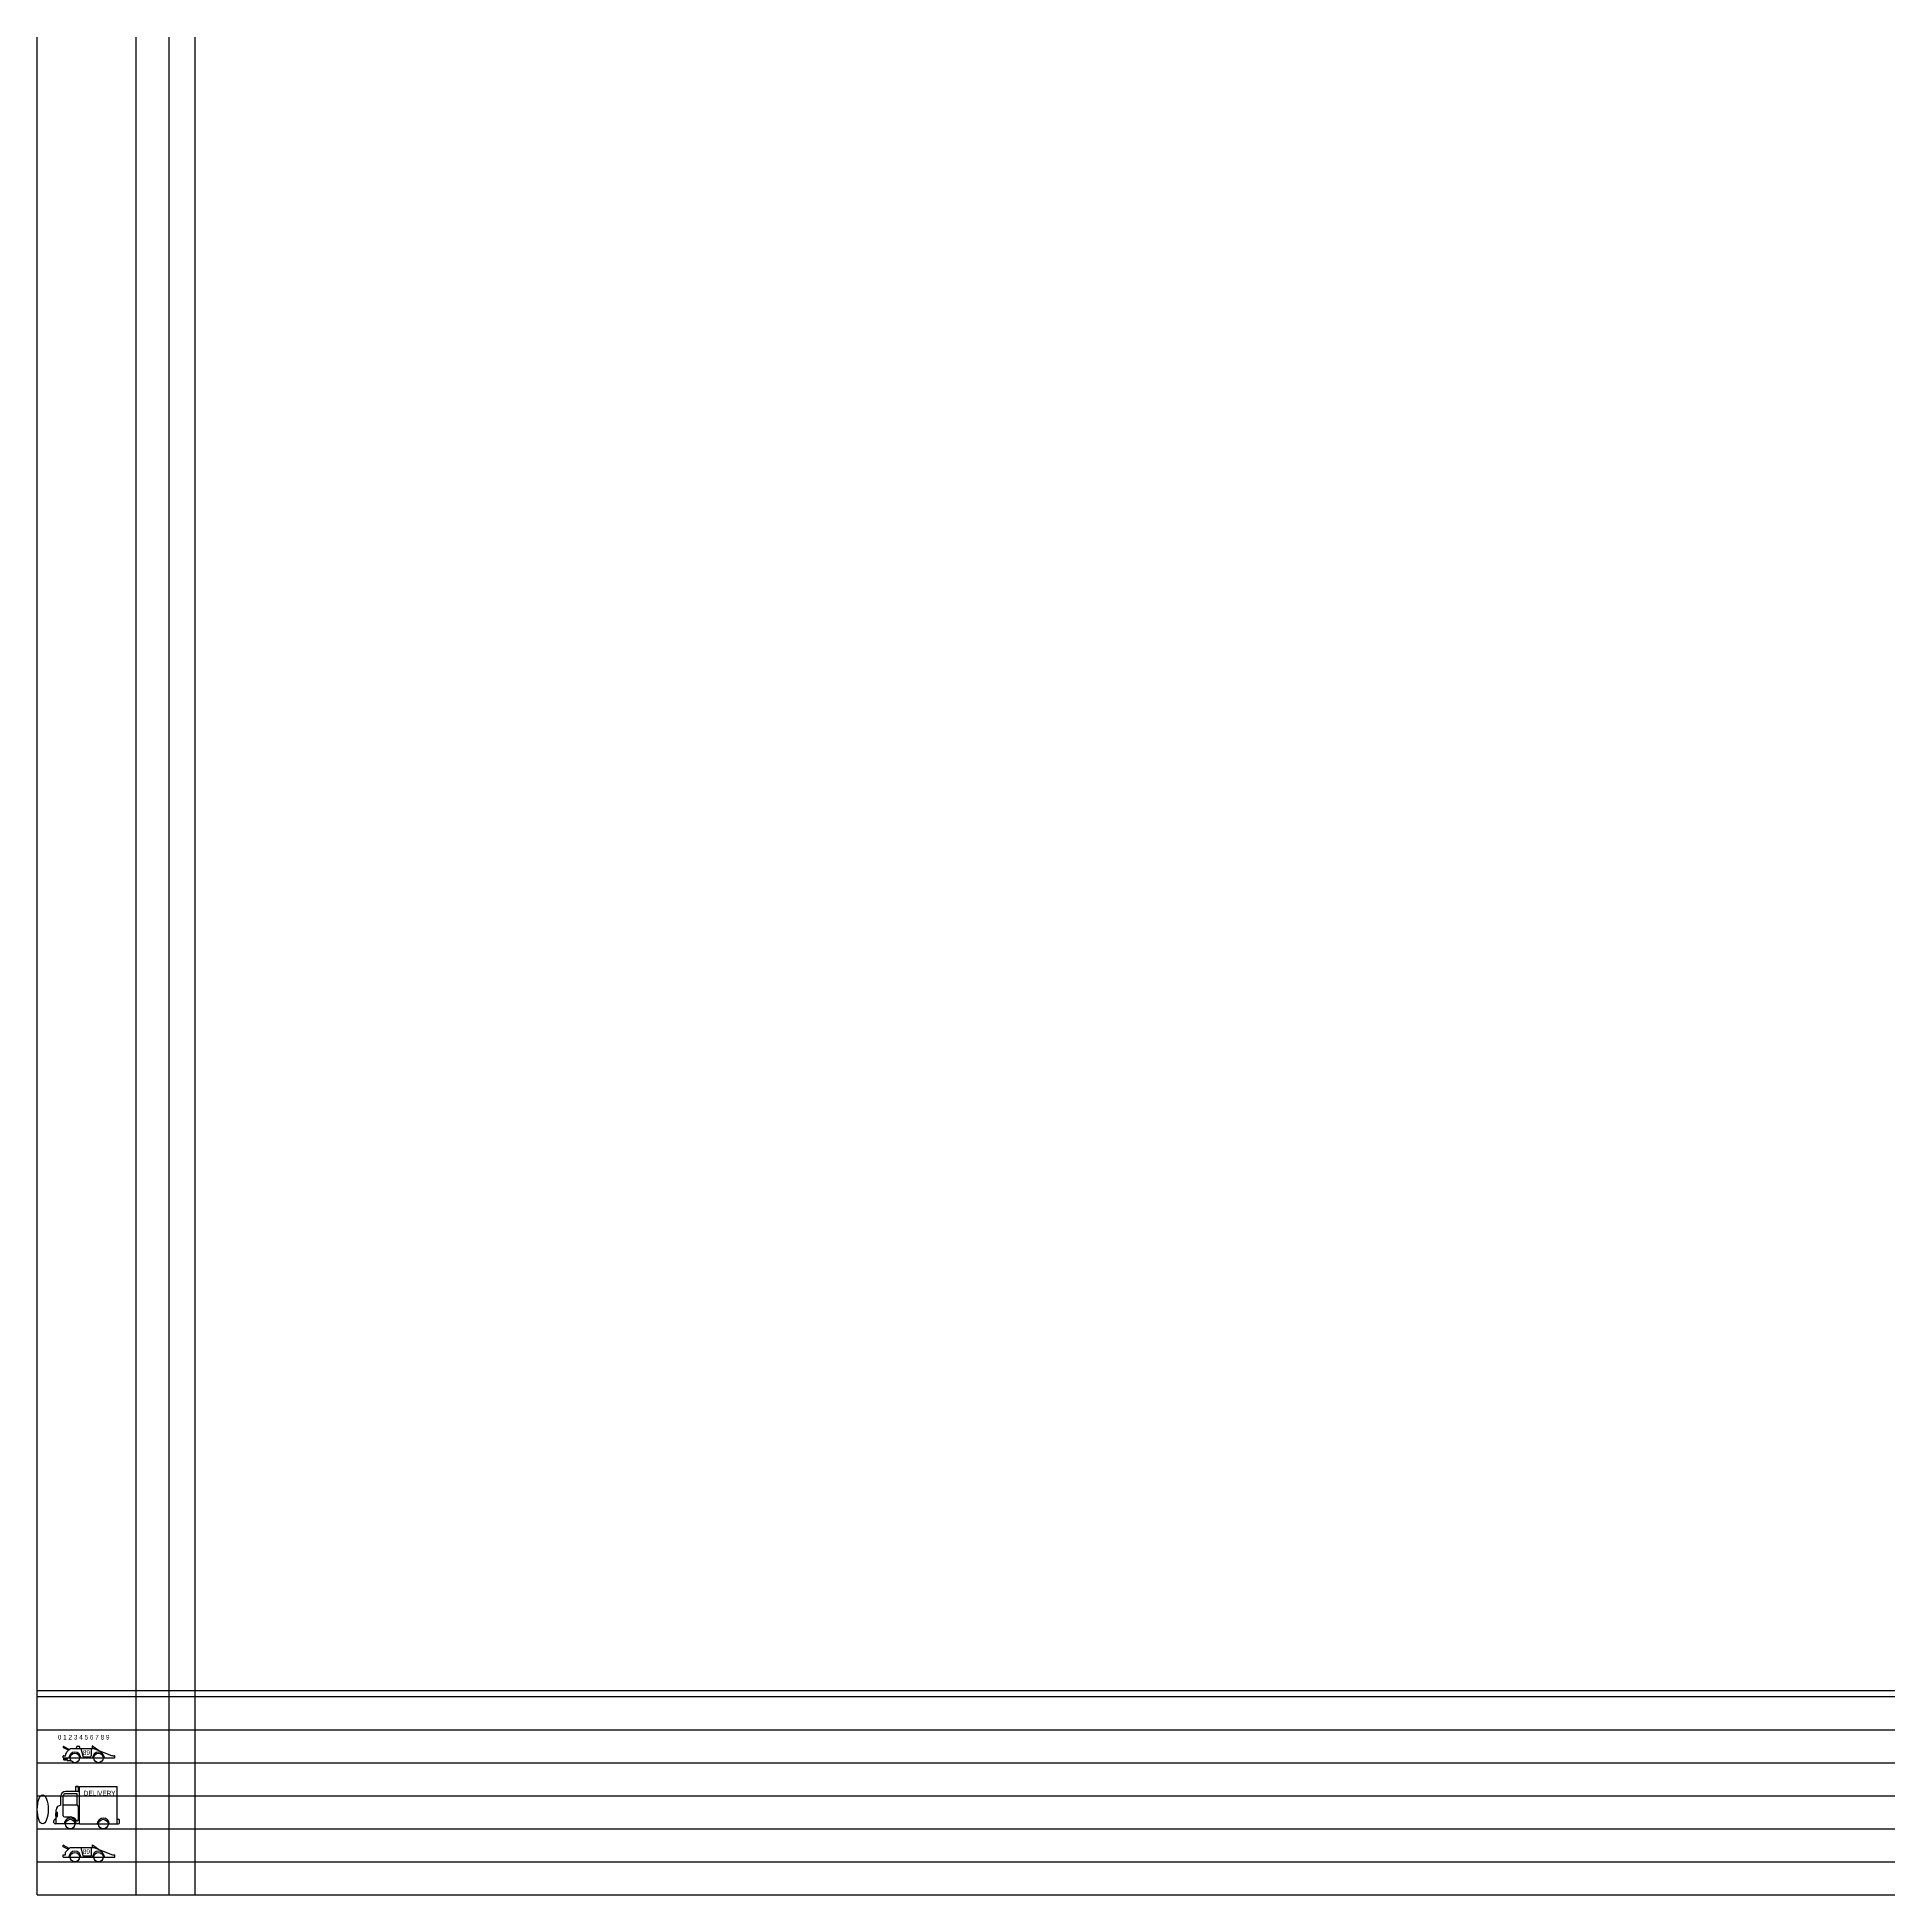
# Model space of a CAD drawing. Header units: inches. Extents: x 0 to 100, y 0 to 100.
import ezdxf

# ---------------------------------------------------------------- set-up
doc = ezdxf.new("R2010")
doc.units = ezdxf.units.IN
doc.header["$MEASUREMENT"] = 0
doc.layers.get('0').update_dxf_attribs({"lineweight": 25, "true_color": 0xffffff})
doc.styles.add('textstyle0', font='')
doc.styles.add('textstyle1', font='')
doc.styles.add('textstyle2', font='')
doc.styles.add('textstyle3', font='')
doc.styles.get('textstyle0').set_extended_font_data('Futura')
doc.styles.get('textstyle1').set_extended_font_data('Futura')
doc.styles.get('textstyle2').set_extended_font_data('Futura')
doc.styles.get('textstyle3').set_extended_font_data('Futura')

msp = doc.modelspace()

# ---------------------------------------------------------------- linework, layer by layer
for p, q in [((0, 0), (0, 100)), ((5.33, 0), (5.33, 100)), ((7.11, 0), (7.11, 100)), ((8.5, 0), (8.5, 100)), ((0, 11), (100, 11)), ((0, 10.67), (100, 10.67)), ((0, 8.89), (100, 8.89)), ((2.98, 7.87), (2.98, 8)), ((3, 8.01), (3.3, 7.78)), ((0, 7.11), (100, 7.11)), ((1.4, 7.95), (1.4, 7.95)), ((1.4, 7.4), (1.4, 7.46)), ((1.68, 7.78), (1.42, 7.92)), ((1.43, 7.49), (1.53, 7.49)), ((1.43, 7.37), (4.15, 7.37)), ((1.43, 7.34), (1.61, 7.34)), ((1.43, 7.27), (1.61, 7.27)), ((1.73, 7.82), (1.45, 7.97)), ((1.53, 7.49), (1.53, 7.52)), ((1.6, 7.7), (1.7, 7.8)), ((1.61, 7.23), (1.82, 7.23)), ((1.88, 7.87), (3, 7.87)), ((2.12, 7.87), (2.12, 7.94)), ((2.18, 8), (2.23, 8)), ((2.29, 7.87), (2.29, 7.94)), ((2.35, 7.87), (2.45, 7.48)), ((2.51, 7.43), (2.85, 7.43)), ((2.92, 7.49), (2.92, 7.87)), ((3.09, 7.86), (4.01, 7.51)), ((4.1, 7.49), (4.15, 7.49)), ((4.18, 7.4), (4.18, 7.46)), ((0, 5.33), (100, 5.33)), ((1.28, 4.82), (1.28, 5.32)), ((1.4, 4.26), (1.4, 5.32)), ((2.28, 5.57), (1.53, 5.57)), ((2.15, 5.44), (1.53, 5.44)), ((2.09, 5.57), (2.09, 5.83)), ((2.15, 4.82), (2.15, 5.44)), ((2.22, 5.57), (2.22, 5.83)), ((2.28, 3.82), (2.28, 5.83)), ((2.28, 5.83), (4.31, 5.83)), ((4.31, 3.82), (4.31, 5.83)), ((0.9, 3.88), (0.9, 4.01)), ((1.03, 4.07), (0.97, 4.07)), ((1.03, 4.44), (1.03, 4.57)), ((1.03, 3.82), (1.03, 4.19)), ((1.09, 4.21), (1.09, 4.43)), ((1.28, 4.82), (1.28, 4.82)), ((2.15, 4.82), (1.4, 4.82)), ((1.78, 4.19), (1.47, 4.19)), ((2.22, 4.05), (2.22, 4.76)), ((4.31, 4.07), (4.37, 4.07)), ((4.43, 3.88), (4.43, 4.01)), ((0, 3.56), (100, 3.56)), ((2.28, 3.82), (0.97, 3.82)), ((2.28, 3.82), (3.23, 3.82)), ((3.23, 3.82), (3.88, 3.82)), ((3.88, 3.82), (4.37, 3.82)), ((1.4, 2.59), (1.4, 2.67)), ((1.73, 2.49), (1.4, 2.67)), ((1.68, 2.44), (1.4, 2.59)), ((1.4, 2.16), (1.53, 2.16)), ((1.4, 2.03), (1.4, 2.16)), ((1.4, 2.03), (4.18, 2.03)), ((1.53, 2.29), (1.78, 2.54)), ((1.53, 2.16), (1.53, 2.29)), ((1.78, 2.54), (3.05, 2.54)), ((2.35, 2.54), (2.46, 2.1)), ((2.46, 2.1), (2.92, 2.1)), ((2.92, 2.1), (2.92, 2.54)), ((2.98, 2.54), (2.98, 2.7)), ((2.98, 2.7), (3.3, 2.45)), ((3.05, 2.54), (4.06, 2.16)), ((4.06, 2.16), (4.18, 2.16)), ((4.18, 2.03), (4.18, 2.16)), ((0, 1.78), (100, 1.78)), ((0, 0), (100, 0))]:
    msp.add_line(p, q)
for centre in [(2.03, 7.37), (3.3, 7.37), (1.78, 3.81), (3.56, 3.81), (2.03, 2.03), (3.3, 2.03)]:
    msp.add_circle(centre, 0.257)
for centre, radius, start, end in [((2.99, 8), 0.0156, 51.472, 180), ((1.43, 7.95), 0.0312, 61.6992, 180), ((1.43, 7.95), 0.0312, 180, 241.6992), ((1.43, 7.46), 0.0312, 90, 180), ((1.43, 7.4), 0.0312, 180, 270), ((1.46, 7.3), 0.0417, 131.4096, 228.5904), ((1.41, 7.3), 0.0417, 311.4096, 48.5904), ((1.78, 7.52), 0.25, 135, 180), ((1.71, 7.3), 0.125, 147.2028, 163.0422), ((1.71, 7.3), 0.125, 192.0247, 212.7972), ((1.5, 7.3), 0.125, 327.2028, 32.7972), ((1.58, 7.3), 0.0417, 311.4096, 48.5904), ((1.88, 7.62), 0.25, 90, 135), ((2.03, 7.36), 0.321, 1.4521, 178.5479), ((2.18, 7.94), 0.0625, 90, 180), ((2.23, 7.94), 0.0625, 0, 90), ((2.51, 7.49), 0.0625, 193.8631, 270), ((2.85, 7.49), 0.0625, 270, 0), ((3.3, 7.36), 0.321, 1.4521, 178.5479), ((3, 7.62), 0.25, 69.24, 90), ((4.1, 7.74), 0.25, 249.24, 270), ((4.15, 7.46), 0.0312, 0, 90), ((4.15, 7.4), 0.0312, 270, 0), ((1.53, 5.32), 0.25, 90, 180), ((1.53, 5.32), 0.125, 90, 180), ((0.97, 4.01), 0.0625, 90, 180), ((1.18, 4.32), 0.2, 141.3178, 218.6822), ((1.28, 4.57), 0.25, 90, 180), ((1.03, 4.32), 0.125, 60, 90), ((0.54, 4.32), 0.5, 345.5225, 14.4775), ((1.03, 4.32), 0.125, 270, 300), ((1.47, 4.26), 0.0625, 180, 270), ((1.78, 3.81), 0.321, 1.4521, 178.5479), ((1.78, 3.81), 0.383, 32.6996, 90), ((2.15, 4.05), 0.0625, 212.6996, 0), ((2.15, 4.76), 0.0625, 0, 90), ((3.56, 3.81), 0.321, 1.4521, 178.5479), ((4.37, 4.01), 0.0625, 0, 90), ((0.97, 3.88), 0.0625, 180, 270), ((4.37, 3.88), 0.0625, 270, 0), ((2.03, 2.03), 0.321, 1.4521, 178.5479), ((3.3, 2.03), 0.321, 1.4521, 178.5479)]:
    msp.add_arc(centre, radius, start, end)
for centre, major_axis, ratio in [((0.3, 4.6), (0, -0.78), 0.37821), ((2.15, 5.83), (0.0625, 0), 0.33341)]:
    msp.add_ellipse(centre, major_axis=major_axis, ratio=ratio)

# ---------------------------------------------------------------- texts
at = {"char_height": 0.25, "attachment_point": 1}
for s, insert, style in [('0 1 2 3 4 5 6 7 8 9', (1.11, 8.61), 'textstyle1'), ('89', (2.46, 7.78), 'textstyle2'), ('DELIVERY', (2.51, 5.6), 'textstyle0'), ('89', (2.46, 2.45), 'textstyle3')]:
    msp.add_mtext(s, dxfattribs=dict(at, insert=insert, style=style))

doc.saveas('drawing.dxf')
